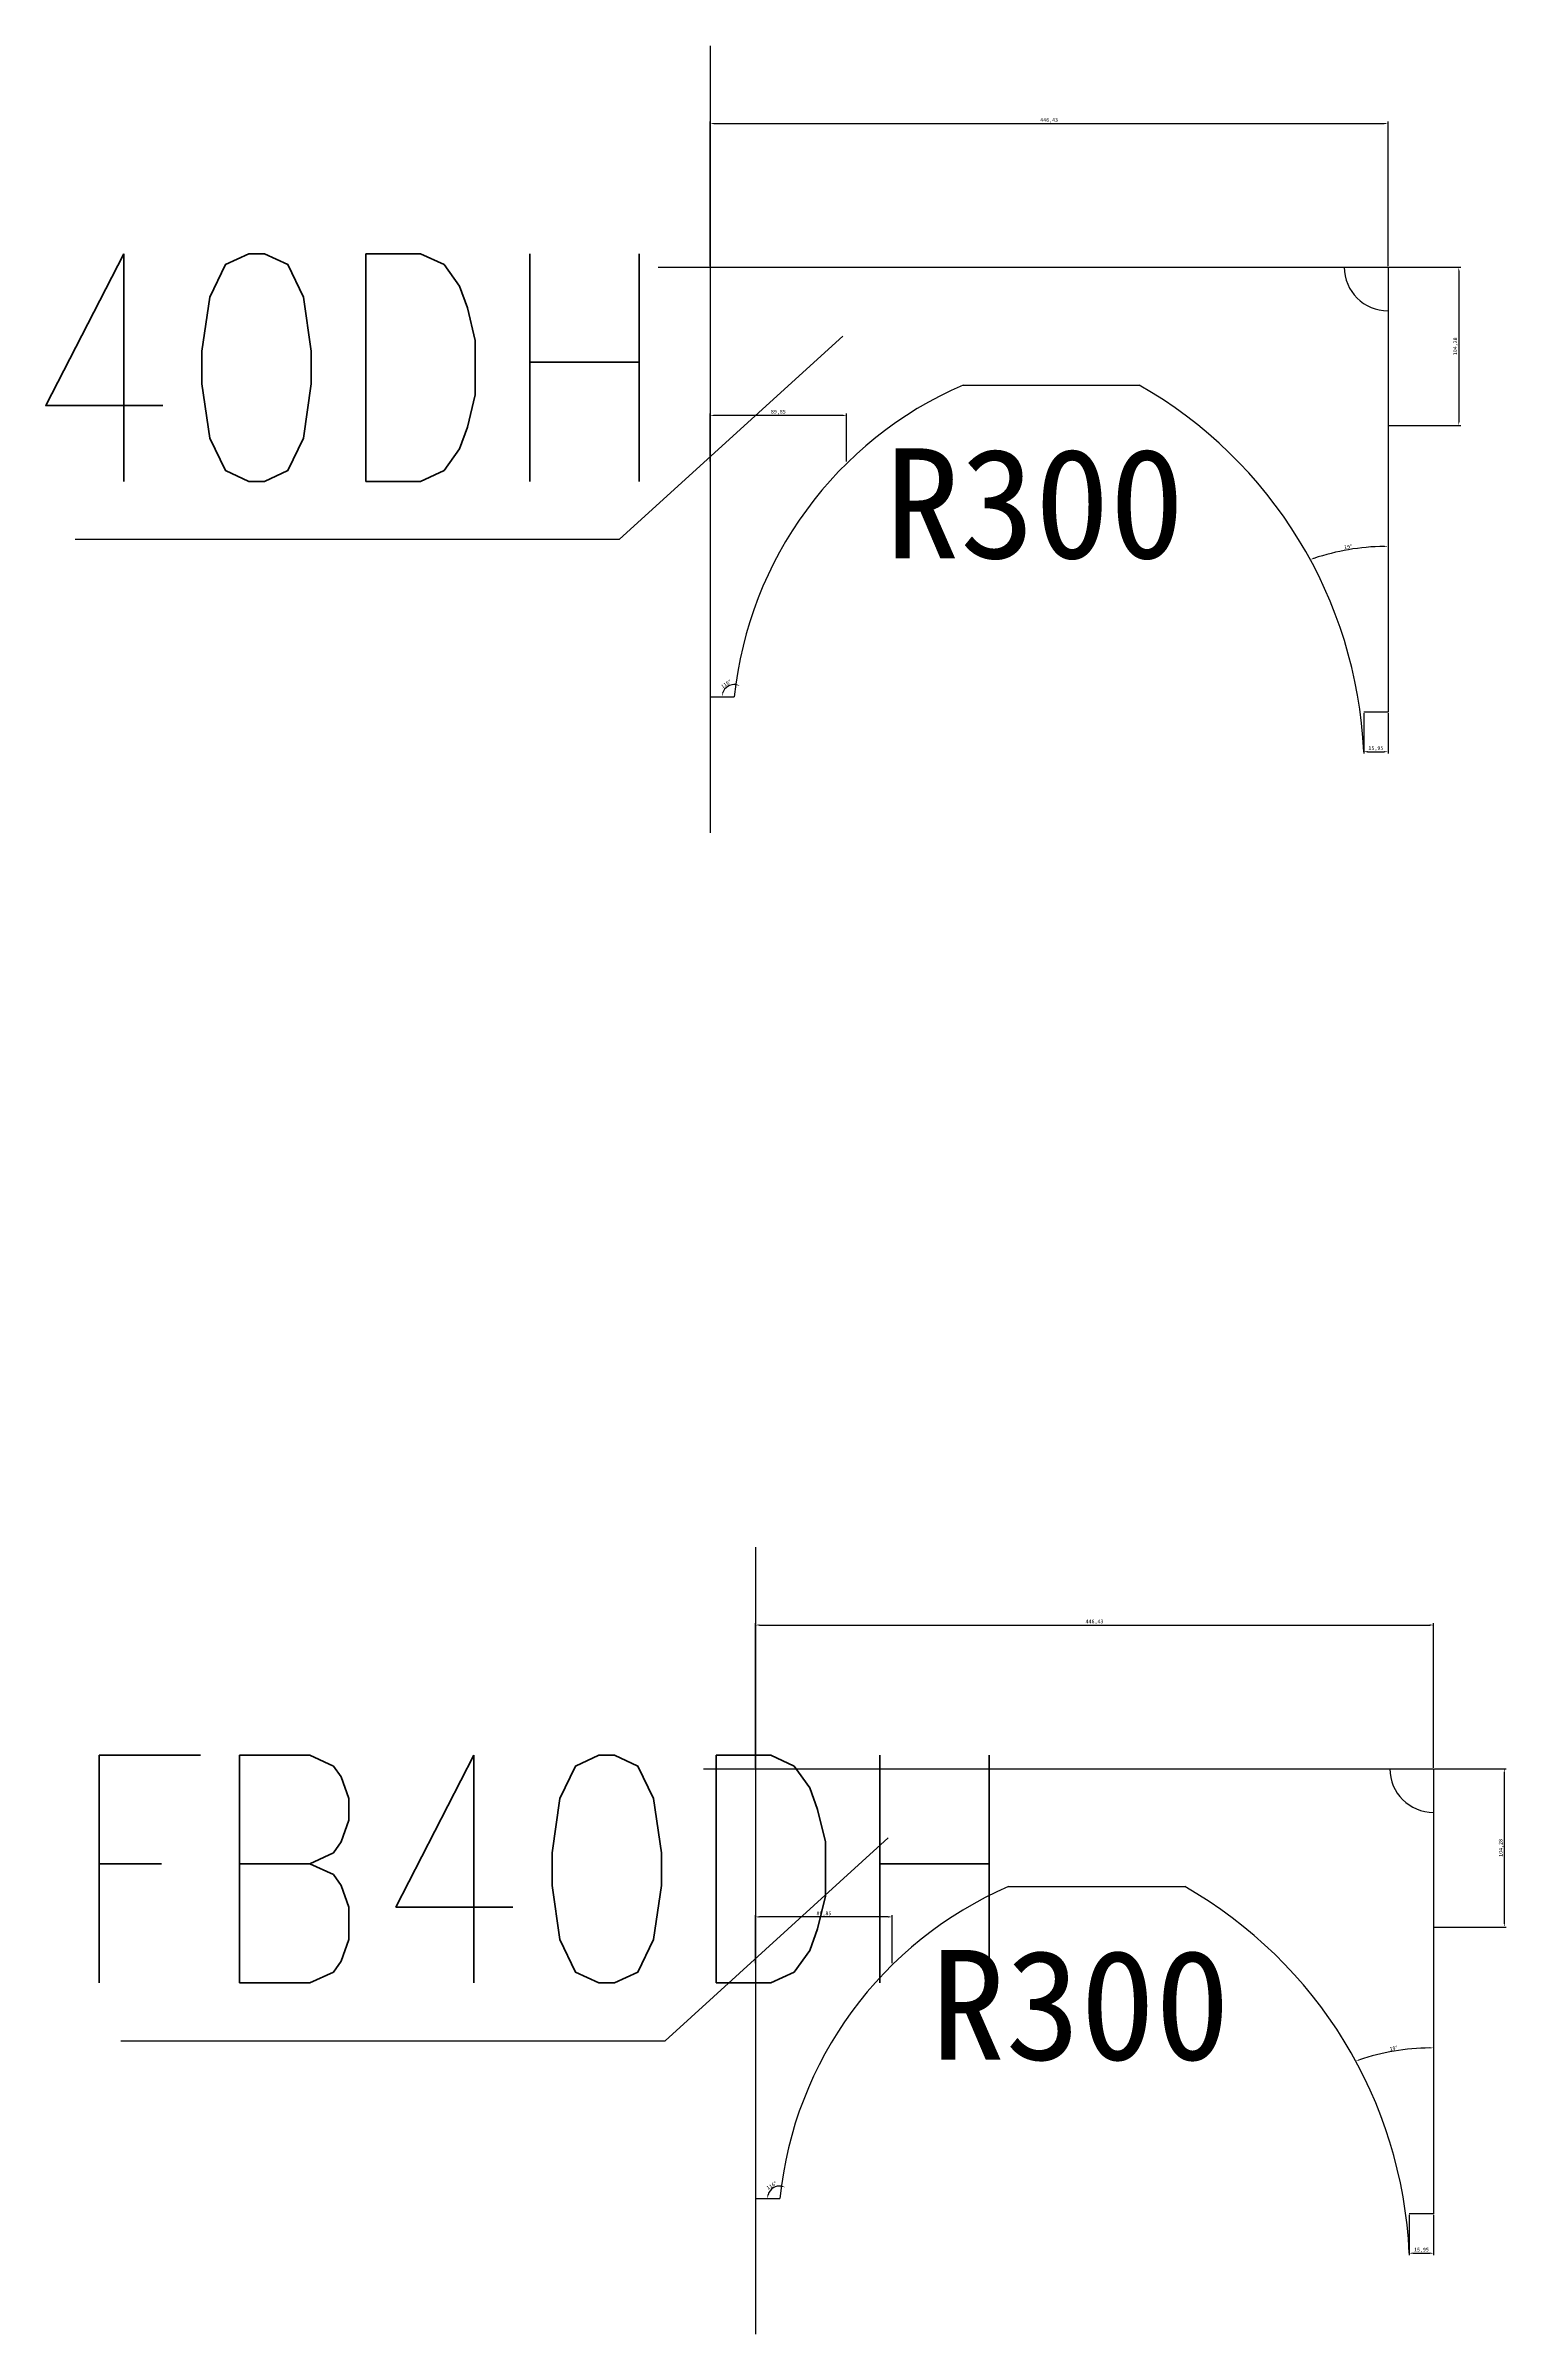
# Model space of a CAD drawing. Header units: millimetres. Extents: x -8154 to 2131, y 2597 to 6746.
# Drawn here: x 1159 to 2121, y 3489 to 4996 of the extents above; entities that cross this region are included whole.
import ezdxf

# ---------------------------------------------------------------- set-up
doc = ezdxf.new("R2010")
doc.units = ezdxf.units.MM
doc.layers.add('100-TX1', color=7, linetype='Continuous')
doc.styles.add('JNRD_E1', font='romans.shx', dxfattribs={"width": 0.8})
doc.styles.get("Standard").update_dxf_attribs({"font": ''})
doc.styles.get('Standard').set_extended_font_data('SimSun')
doc.dimstyles.new('ISO-25', dxfattribs={"dimtxt": 2.5, "dimasz": 2.5, "dimexe": 1.25, "dimexo": 0.625, "dimtad": 1, "dimtxsty": 'Standard', "dimcen": 2.5, "dimazin": 3, "dimtfac": 1, "dimtmove": 0, "dimatfit": 3})

# ---------------------------------------------------------------- blocks, each defined once
blk = doc.blocks.new('*D73')
at = {"color": 0, "lineweight": -2}
for p, q in [((1596.7, 4722.5), (1596.7, 4754.1)), ((1684, 4752.9), (1599.2, 4752.9)), ((1686.5, 4722.5), (1686.5, 4754.1))]:
    blk.add_line(p, q, dxfattribs=at)
at = {"color": 0}
for points in [[(1599.2, 4753.3), (1599.2, 4752.4), (1596.7, 4752.9)], [(1684, 4752.4), (1684, 4753.3), (1686.5, 4752.9)]]:
    blk.add_solid(points, dxfattribs=at)
at = {"layer": 'Defpoints', "color": 0}
for p in [(1596.7, 4752.9), (1596.7, 4721.9), (1686.5, 4721.9)]:
    blk.add_point(p, dxfattribs=at)
at = {"color": 0, "insert": (1641.6, 4755), "char_height": 2.5, "attachment_point": 5}
blk.add_mtext('89,85', dxfattribs=at)
blk = doc.blocks.new('*D74')
at = {"color": 0, "lineweight": -2}
blk.add_arc((1612.6, 4567.4), 8.19, 81.998, 162.4363, dxfattribs=at)
at = {"color": 0}
for points in [[(1604.4, 4569.9), (1605.2, 4569.8), (1604.4, 4567.4)], [(1613.6, 4575.1), (1613.9, 4575.9), (1616.1, 4574.8)]]:
    blk.add_solid(points, dxfattribs=at)
at = {"layer": 'Defpoints', "color": 0}
for p in [(1686.5, 4721.9), (1610.8, 4575.3), (1596.7, 4567.4), (1612.6, 4567.4), (1612.6, 4567.4)]:
    blk.add_point(p, dxfattribs=at)
at = {"color": 0, "insert": (1607.2, 4575.9), "char_height": 2.5, "attachment_point": 5, "rotation": 32.2172}
blk.add_mtext('116%%d', dxfattribs=at)
blk = doc.blocks.new('*D75')
at = {"color": 0, "lineweight": -2}
blk.add_arc((2043.1, 4511.9), 154.7, 90.9258, 108.4078, dxfattribs=at)
at = {"color": 0}
for points in [[(1994.1, 4659.1), (1994.4, 4658.3), (1991.9, 4657.9)], [(2040.6, 4666.2), (2040.6, 4667), (2043.1, 4666.6)]]:
    blk.add_solid(points, dxfattribs=at)
at = {"layer": 'Defpoints', "color": 0}
for p in [(2043.1, 4850.5), (1974.4, 4707.6), (2010.9, 4663.2), (2027.1, 4557.4), (2043.1, 4557.4)]:
    blk.add_point(p, dxfattribs=at)
at = {"color": 0, "insert": (2016.8, 4666.3), "char_height": 2.5, "attachment_point": 5, "rotation": 9.6668}
blk.add_mtext('19%%d', dxfattribs=at)
blk = doc.blocks.new('*D76')
at = {"color": 0, "lineweight": -2}
for p, q in [((1596.7, 4851.1), (1596.7, 4946.4)), ((1599.2, 4945.1), (2040.6, 4945.1)), ((2043.1, 4851.1), (2043.1, 4946.4))]:
    blk.add_line(p, q, dxfattribs=at)
at = {"color": 0}
for points in [[(1599.2, 4945.6), (1599.2, 4944.7), (1596.7, 4945.1)], [(2040.6, 4944.7), (2040.6, 4945.6), (2043.1, 4945.1)]]:
    blk.add_solid(points, dxfattribs=at)
at = {"layer": 'Defpoints', "color": 0}
for p in [(2043.1, 4945.1), (1596.7, 4850.5), (2043.1, 4850.5)]:
    blk.add_point(p, dxfattribs=at)
at = {"color": 0, "insert": (1819.9, 4947.2), "char_height": 2.5, "attachment_point": 5}
blk.add_mtext('446,43', dxfattribs=at)
blk = doc.blocks.new('*D77')
at = {"color": 0, "lineweight": -2}
for p, q in [((2043.7, 4850.5), (2091, 4850.5)), ((2089.7, 4848), (2089.7, 4748.7)), ((2043.7, 4746.2), (2091, 4746.2))]:
    blk.add_line(p, q, dxfattribs=at)
at = {"color": 0}
for points in [[(2090.1, 4848), (2089.3, 4848), (2089.7, 4850.5)], [(2089.3, 4748.7), (2090.1, 4748.7), (2089.7, 4746.2)]]:
    blk.add_solid(points, dxfattribs=at)
at = {"layer": 'Defpoints', "color": 0}
for p in [(2043.1, 4850.5), (2043.1, 4746.2), (2089.7, 4746.2)]:
    blk.add_point(p, dxfattribs=at)
at = {"color": 0, "insert": (2087.6, 4798.4), "char_height": 2.5, "attachment_point": 5, "rotation": 90}
blk.add_mtext('104,28', dxfattribs=at)
blk = doc.blocks.new('*D78')
at = {"color": 0, "lineweight": -2}
for p, q in [((2027.1, 4556.7), (2027.1, 4530.1)), ((2043.1, 4556.7), (2043.1, 4530.1)), ((2029.6, 4531.3), (2040.6, 4531.3))]:
    blk.add_line(p, q, dxfattribs=at)
at = {"color": 0}
for points in [[(2029.6, 4531.8), (2029.6, 4530.9), (2027.1, 4531.3)], [(2040.6, 4530.9), (2040.6, 4531.8), (2043.1, 4531.3)]]:
    blk.add_solid(points, dxfattribs=at)
at = {"layer": 'Defpoints', "color": 0}
for p in [(2027.1, 4557.4), (2043.1, 4557.4), (2043.1, 4531.3)]:
    blk.add_point(p, dxfattribs=at)
at = {"color": 0, "insert": (2035.1, 4533.4), "char_height": 2.5, "attachment_point": 5}
blk.add_mtext('15,95', dxfattribs=at)
blk = doc.blocks.new('*D86')
at = {"color": 0, "lineweight": -2}
for p, q in [((1626.6, 3733.4), (1626.6, 3765)), ((1714, 3763.8), (1629.1, 3763.8)), ((1716.5, 3733.4), (1716.5, 3765))]:
    blk.add_line(p, q, dxfattribs=at)
at = {"color": 0}
for points in [[(1629.1, 3764.2), (1629.1, 3763.3), (1626.6, 3763.8)], [(1714, 3763.3), (1714, 3764.2), (1716.5, 3763.8)]]:
    blk.add_solid(points, dxfattribs=at)
at = {"layer": 'Defpoints', "color": 0}
for p in [(1626.6, 3763.8), (1626.6, 3732.8), (1716.5, 3732.8)]:
    blk.add_point(p, dxfattribs=at)
at = {"color": 0, "insert": (1671.6, 3765.8), "char_height": 2.5, "attachment_point": 5}
blk.add_mtext('89,85', dxfattribs=at)
blk = doc.blocks.new('*D87')
at = {"color": 0, "lineweight": -2}
blk.add_arc((1642.6, 3578.3), 8.19, 81.998, 162.4363, dxfattribs=at)
at = {"color": 0}
for points in [[(1634.3, 3580.8), (1635.2, 3580.7), (1634.4, 3578.3)], [(1643.6, 3586), (1643.8, 3586.8), (1646.1, 3585.6)]]:
    blk.add_solid(points, dxfattribs=at)
at = {"layer": 'Defpoints', "color": 0}
for p in [(1716.5, 3732.8), (1626.6, 3578.3), (1640.7, 3586.2), (1642.6, 3578.3), (1642.6, 3578.3)]:
    blk.add_point(p, dxfattribs=at)
at = {"color": 0, "insert": (1637.2, 3586.8), "char_height": 2.5, "attachment_point": 5, "rotation": 32.2172}
blk.add_mtext('116%%d', dxfattribs=at)
blk = doc.blocks.new('*D88')
at = {"color": 0, "lineweight": -2}
blk.add_arc((2073.1, 3522.8), 154.7, 90.9258, 108.4078, dxfattribs=at)
at = {"color": 0}
for points in [[(2024.1, 3670), (2024.3, 3669.2), (2021.8, 3668.8)], [(2070.6, 3677.1), (2070.6, 3677.9), (2073.1, 3677.5)]]:
    blk.add_solid(points, dxfattribs=at)
at = {"layer": 'Defpoints', "color": 0}
for p in [(2073.1, 3861.4), (2004.4, 3718.5), (2040.9, 3674.1), (2057.1, 3568.3), (2073.1, 3568.3)]:
    blk.add_point(p, dxfattribs=at)
at = {"color": 0, "insert": (2046.8, 3677.2), "char_height": 2.5, "attachment_point": 5, "rotation": 9.6668}
blk.add_mtext('19%%d', dxfattribs=at)
blk = doc.blocks.new('*D89')
at = {"color": 0, "lineweight": -2}
for p, q in [((1626.6, 3862), (1626.6, 3957.3)), ((1629.1, 3956), (2070.6, 3956)), ((2073.1, 3862), (2073.1, 3957.3))]:
    blk.add_line(p, q, dxfattribs=at)
at = {"color": 0}
for points in [[(1629.1, 3956.5), (1629.1, 3955.6), (1626.6, 3956)], [(2070.6, 3955.6), (2070.6, 3956.5), (2073.1, 3956)]]:
    blk.add_solid(points, dxfattribs=at)
at = {"layer": 'Defpoints', "color": 0}
for p in [(2073.1, 3956), (1626.6, 3861.4), (2073.1, 3861.4)]:
    blk.add_point(p, dxfattribs=at)
at = {"color": 0, "insert": (1849.8, 3958.1), "char_height": 2.5, "attachment_point": 5}
blk.add_mtext('446,43', dxfattribs=at)
blk = doc.blocks.new('*D90')
at = {"color": 0, "lineweight": -2}
for p, q in [((2073.7, 3861.4), (2120.9, 3861.4)), ((2119.7, 3858.9), (2119.7, 3759.6)), ((2073.7, 3757.1), (2120.9, 3757.1))]:
    blk.add_line(p, q, dxfattribs=at)
at = {"color": 0}
for points in [[(2120.1, 3858.9), (2119.3, 3858.9), (2119.7, 3861.4)], [(2119.3, 3759.6), (2120.1, 3759.6), (2119.7, 3757.1)]]:
    blk.add_solid(points, dxfattribs=at)
at = {"layer": 'Defpoints', "color": 0}
for p in [(2073.1, 3861.4), (2073.1, 3757.1), (2119.7, 3757.1)]:
    blk.add_point(p, dxfattribs=at)
at = {"color": 0, "insert": (2117.6, 3809.2), "char_height": 2.5, "attachment_point": 5, "rotation": 90}
blk.add_mtext('104,28', dxfattribs=at)
blk = doc.blocks.new('*D91')
at = {"color": 0, "lineweight": -2}
for p, q in [((2057.1, 3567.6), (2057.1, 3541)), ((2073.1, 3567.6), (2073.1, 3541)), ((2059.6, 3542.2), (2070.6, 3542.2))]:
    blk.add_line(p, q, dxfattribs=at)
at = {"color": 0}
for points in [[(2059.6, 3542.7), (2059.6, 3541.8), (2057.1, 3542.2)], [(2070.6, 3541.8), (2070.6, 3542.7), (2073.1, 3542.2)]]:
    blk.add_solid(points, dxfattribs=at)
at = {"layer": 'Defpoints', "color": 0}
for p in [(2057.1, 3568.3), (2073.1, 3568.3), (2073.1, 3542.2)]:
    blk.add_point(p, dxfattribs=at)
at = {"color": 0, "insert": (2065.1, 3544.3), "char_height": 2.5, "attachment_point": 5}
blk.add_mtext('15,95', dxfattribs=at)

msp = doc.modelspace()

# ---------------------------------------------------------------- linework, layer by layer
for p, q in [((1596.656, 4996.353), (1596.656, 4477.962)), ((1562.413, 4850.493), (2043.091, 4850.493)), ((2043.091, 4850.493), (2043.091, 4557.364)), ((1536.994, 4671.293), (1684.008, 4804.966)), ((1763.204, 4772.848), (1879.214, 4772.848)), ((1178.498, 4671.293), (1536.994, 4671.293)), ((1596.656, 4567.365), (1612.591, 4567.365)), ((2043.091, 4557.364), (2027.136, 4557.364)), ((1626.629, 4007.249), (1626.629, 3488.858)), ((1592.386, 3861.389), (2073.064, 3861.389)), ((2073.064, 3861.389), (2073.064, 3568.259)), ((1566.967, 3682.188), (1713.981, 3815.862)), ((1793.177, 3783.743), (1909.187, 3783.743)), ((1208.471, 3682.188), (1566.967, 3682.188)), ((1626.629, 3578.261), (1642.564, 3578.261)), ((2073.064, 3568.259), (2057.109, 3568.259))]:
    msp.add_line(p, q)
for centre, radius, start, end in [((2043.091, 4850.493), 28.764, 180, 270), ((1863.32, 4541.526), 252.057, 113.402904, 174.116149), ((1733.936, 4517.811), 293.512, 2.6431, 60.332676), ((2073.064, 3861.389), 28.764, 180, 270), ((1893.293, 3552.422), 252.057, 113.402904, 174.116149), ((1763.909, 3528.707), 293.512, 2.6431, 60.332676)]:
    msp.add_arc(centre, radius, start, end)

# ---------------------------------------------------------------- texts
for p in [(1711.98, 4658.73), (1741.953, 3669.626)]:
    msp.add_text('R300', height=72.4065, rotation=1080).set_placement(p)
at = {"layer": '100-TX1', "color": 2, "linetype": 'Continuous', "style": 'JNRD_E1', "width": 0.8}
for s, p in [('40DH', (1143.698, 4709.36)), ('FB40DH', (1173.671, 3720.256))]:
    msp.add_text(s, height=150, dxfattribs=at).set_placement(p)

# ---------------------------------------------------------------- dimensions: what is measured, and where the dimension line sits
for p1, p2, picture, middle in [((1596.6562, 4850.4929), (2043.0911, 4850.4929), '*D76', (1819.8736, 4947.2275)), ((1626.6291, 3861.3885), (2073.064, 3861.3885), '*D89', (1849.8465, 3958.1231))]:
    dim = msp.add_aligned_dim(p1=p1, p2=p2, distance=94.6501, dimstyle='ISO-25')
    dim.commit()
    dim.dimension.update_dxf_attribs({"geometry": picture, "text_midpoint": middle})
for base, line1, line2, picture, middle in [((2010.921, 4663.228), ((2027.136, 4557.364), (1974.436, 4707.569)), ((2043.091, 4850.493), (2043.091, 4557.364)), '*D75', (2016.796, 4666.261)), ((1610.755, 4575.344), ((1596.656, 4567.365), (1612.591, 4567.365)), ((1612.591, 4567.365), (1686.508, 4721.881)), '*D74', (1607.226, 4575.878)), ((2040.894, 3674.124), ((2057.109, 3568.259), (2004.409, 3718.465)), ((2073.064, 3861.389), (2073.064, 3568.259)), '*D88', (2046.769, 3677.157)), ((1640.728, 3586.24), ((1626.629, 3578.261), (1642.564, 3578.261)), ((1642.564, 3578.261), (1716.481, 3732.776)), '*D87', (1637.199, 3586.774))]:
    dim = msp.add_angular_dim_2l(base=base, line1=line1, line2=line2, dimstyle='ISO-25')
    dim.commit()
    dim.dimension.update_dxf_attribs({"geometry": picture, "text_midpoint": middle})
for base, p1, p2, picture, middle in [((2089.725, 4746.214), (2043.091, 4850.493), (2043.091, 4746.214), '*D77', (2087.641, 4798.353)), ((2119.698, 3757.109), (2073.064, 3861.389), (2073.064, 3757.109), '*D90', (2117.614, 3809.249))]:
    dim = msp.add_linear_dim(base=base, p1=p1, p2=p2, angle=90, dimstyle='ISO-25')
    dim.commit()
    dim.dimension.update_dxf_attribs({"geometry": picture, "text_midpoint": middle})
for base, p1, p2, picture, middle in [((1596.656, 4752.866), (1686.508, 4721.881), (1596.656, 4721.881), '*D73', (1641.582, 4754.951)), ((2043.09109, 4531.3462), (2027.13614, 4557.36382), (2043.09109, 4557.36382), '*D78', (2035.11361, 4533.4307)), ((1626.629, 3763.762), (1716.481, 3732.776), (1626.629, 3732.776), '*D86', (1671.555, 3765.846)), ((2073.06395, 3542.24176), (2057.109, 3568.25938), (2073.06395, 3568.25938), '*D91', (2065.08648, 3544.32626))]:
    dim = msp.add_linear_dim(base=base, p1=p1, p2=p2, dimstyle='ISO-25')
    dim.commit()
    dim.dimension.update_dxf_attribs({"geometry": picture, "text_midpoint": middle})

doc.saveas('drawing.dxf')
